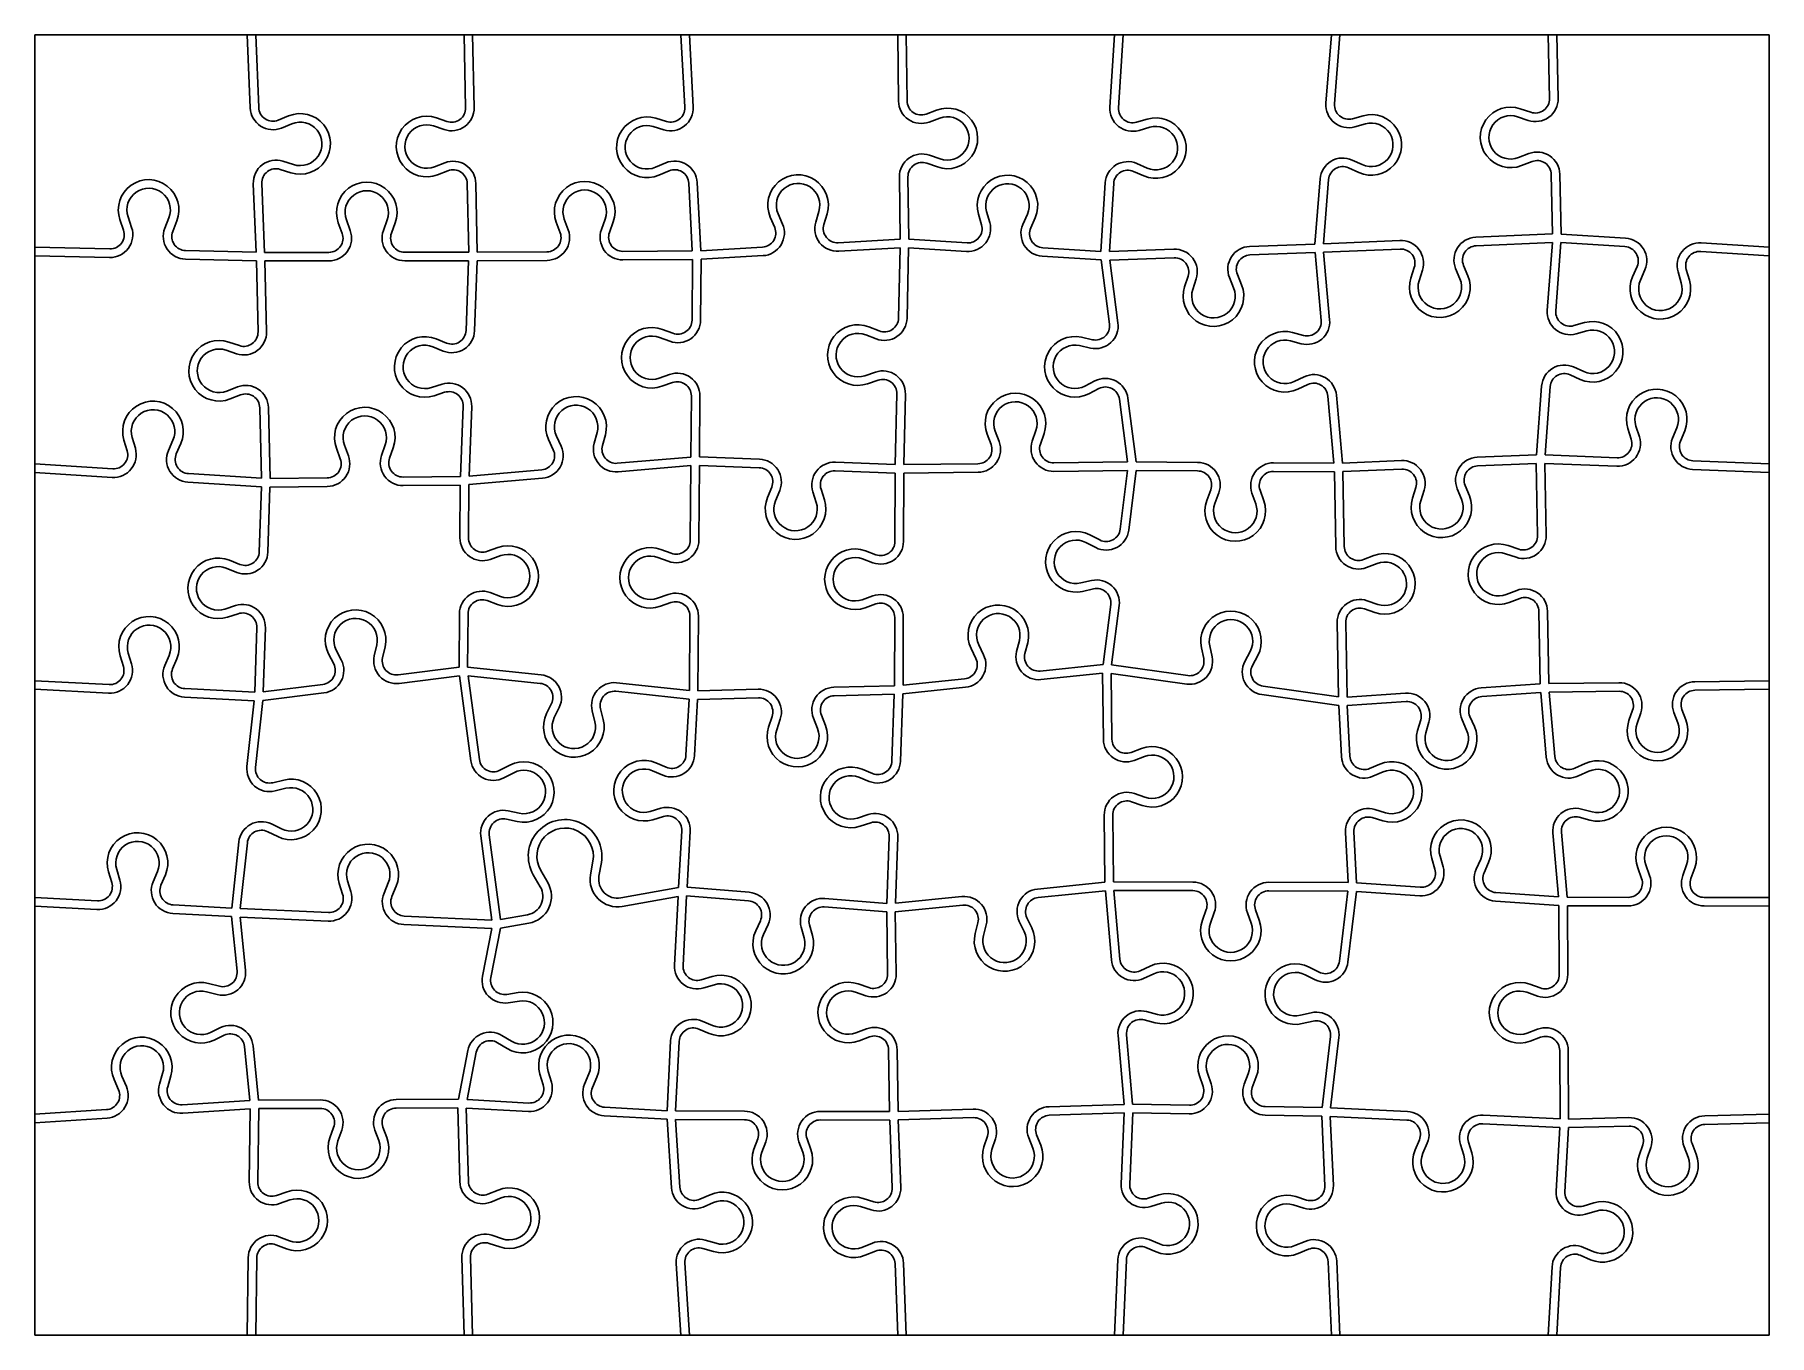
# Model space of a CAD drawing. Header units: millimetres. Extents: x 0 to 304, y 0 to 228.
import ezdxf

# ---------------------------------------------------------------- set-up
doc = ezdxf.new("R2010")
doc.units = ezdxf.units.MM
doc.layers.add('VISIBLE', color=7, linetype='CONTINUOUS')

msp = doc.modelspace()

# ---------------------------------------------------------------- linework, layer by layer
at = {"layer": 'VISIBLE'}
for p, q in [((0, 190.7502), (0, 228)), ((37.249382, 228), (0, 228)), ((37.77081, 215.156504), (37.249382, 228)), ((38.750618, 228), (37.249382, 228)), ((75.249828, 228), (38.750618, 228)), ((38.750618, 228), (39.269575, 215.217352)), ((75.524136, 215.191313), (75.249828, 228)), ((76.750172, 228), (75.249828, 228)), ((113.248955, 228), (76.750172, 228)), ((76.750172, 228), (77.023792, 215.223429)), ((113.921261, 215.270905), (113.248955, 228)), ((114.751045, 228), (113.248955, 228)), ((151.249948, 228), (114.751045, 228)), ((114.751045, 228), (115.419173, 215.350019)), ((151.386636, 216.36781), (151.249948, 228)), ((152.750052, 228), (151.249948, 228)), ((189.2485, 228), (152.750052, 228)), ((152.750052, 228), (152.886533, 216.385435)), ((188.444365, 215.290242), (189.2485, 228)), ((190.7515, 228), (189.2485, 228)), ((190.7515, 228), (189.941372, 215.195528)), ((227.247711, 228), (190.7515, 228)), ((226.30742, 215.974792), (227.247711, 228)), ((228.752289, 228), (227.247711, 228)), ((228.752289, 228), (227.802855, 215.857859)), ((265.249818, 228), (228.752289, 228)), ((265.496748, 216.803008), (265.249818, 228)), ((266.750182, 228), (265.249818, 228)), ((304, 228), (266.750182, 228)), ((266.750182, 228), (266.996383, 216.83608)), ((304, 190.751484), (304, 228)), ((42.689581, 213.023842), (44.502252, 213.768191)), ((70.391283, 213.420776), (72.246585, 212.79015)), ((108.846438, 213.340324), (110.720598, 212.768171)), ((156.241896, 214.094264), (158.075268, 214.78606)), ((158.604825, 213.382646), (156.771453, 212.690851)), ((193.11579, 212.659588), (194.995809, 213.212187)), ((230.939267, 213.275061), (232.827284, 213.799682)), ((261.7389, 212.979249), (259.883196, 213.608694)), ((260.365024, 215.029201), (262.220728, 214.399757)), ((45.072039, 212.380624), (43.259367, 211.636274)), ((71.763852, 211.36995), (69.90855, 212.000576)), ((110.282625, 211.333535), (108.408465, 211.905688)), ((195.418813, 211.773066), (193.538794, 211.220468)), ((233.228872, 212.354439), (231.340855, 211.829818)), ((156.839838, 206.871206), (158.688961, 206.222683)), ((260.041069, 206.449976), (261.867219, 207.160617)), ((44.907074, 203.79687), (43.040028, 204.391828)), ((43.495458, 205.821018), (45.362504, 205.22606)), ((70.061861, 204.84176), (71.888464, 205.551237)), ((72.431556, 204.153006), (70.604953, 203.443528)), ((108.786129, 204.755197), (110.589592, 205.521589)), ((111.176252, 204.141071), (109.372789, 203.374679)), ((158.192528, 204.807213), (156.343406, 205.455736)), ((194.365672, 203.252565), (192.570291, 204.037703)), ((193.1713, 205.412035), (194.966681, 204.626897)), ((232.049326, 203.850515), (230.265801, 204.662226)), ((230.887151, 206.027483), (232.670676, 205.215772)), ((262.411202, 205.762732), (260.585052, 205.052091)), ((38.798094, 189.853081), (38.310327, 201.867451)), ((40.300046, 189.835441), (39.809092, 201.928299)), ((76.066472, 189.867113), (75.8089, 201.894362)), ((77.566713, 189.871953), (77.308556, 201.926478)), ((115.251494, 190.08498), (114.622743, 201.989417)), ((116.751106, 190.131918), (116.120656, 202.068531)), ((151.671083, 192.161354), (151.542912, 203.068728)), ((153.171222, 192.158334), (153.042808, 203.086353)), ((186.844818, 190.008597), (187.604565, 202.016783)), ((188.346757, 189.991843), (189.101572, 201.922068)), ((224.377891, 191.298394), (225.270614, 202.715265)), ((225.887155, 191.35831), (226.766049, 202.598332)), ((266.020347, 193.060505), (265.789984, 203.506241)), ((267.520997, 193.047566), (267.28962, 203.539313)), ((15.565818, 193.719375), (14.938357, 195.575751)), ((16.359379, 196.05606), (16.986839, 194.199685)), ((22.805331, 194.065145), (23.517924, 195.890535)), ((24.915226, 195.345058), (24.202634, 193.519668)), ((53.883125, 193.175681), (53.211289, 195.016461)), ((54.620373, 195.530739), (55.292209, 193.689959)), ((61.112254, 193.695113), (61.780828, 195.53708)), ((63.190821, 195.025298), (62.522246, 193.183331)), ((92.094758, 193.282341), (91.414154, 195.119898)), ((92.82077, 195.640887), (93.501374, 193.803331)), ((99.321328, 193.83623), (99.981114, 195.681364)), ((101.39353, 195.17631), (100.733744, 193.331176)), ((129.686781, 194.217523), (128.91087, 196.016911)), ((130.28827, 196.610857), (131.064181, 194.811469)), ((136.874423, 195.149142), (137.436665, 197.026299)), ((138.873595, 196.595913), (138.311353, 194.718756)), ((165.93673, 194.678364), (165.385201, 196.558696)), ((166.824562, 196.980882), (167.376091, 195.100549)), ((173.184313, 194.729749), (173.970473, 196.524684)), ((175.344462, 195.922893), (174.558303, 194.127959)), ((140.830964, 191.531361), (151.671083, 192.161354)), ((153.171222, 192.158334), (163.398984, 191.505389)), ((225.887155, 191.35831), (239.25411, 191.925251)), ((252.542163, 192.488846), (266.020347, 193.060505)), ((265.975672, 191.557262), (252.605727, 190.990194)), ((265.08874, 179.676784), (265.975672, 191.557262)), ((267.479098, 191.547234), (266.584577, 179.565112)), ((278.709204, 190.840383), (267.479098, 191.547234)), ((267.520997, 193.047566), (278.803431, 192.33742)), ((0, 190.7502), (13.159066, 190.445927)), ((0, 190.7502), (0, 189.2498)), ((0, 152.75149), (0, 189.2498)), ((13.124391, 188.946327), (0, 189.2498)), ((38.846915, 188.351552), (26.420837, 188.638877)), ((26.455512, 190.138476), (38.798094, 189.853081)), ((40.300046, 189.835441), (51.555635, 189.845408)), ((64.85563, 189.857186), (76.066472, 189.867113)), ((77.566713, 189.871953), (89.783171, 189.941011)), ((103.082958, 190.016193), (115.251494, 190.08498)), ((115.28566, 188.585149), (103.091437, 188.516217)), ((115.19791, 177.96238), (115.28566, 188.585149)), ((116.786094, 188.63142), (116.697859, 177.949989)), ((116.751106, 190.131918), (127.553368, 190.75971)), ((127.640397, 189.262237), (116.786094, 188.63142)), ((151.661664, 190.658276), (140.917993, 190.033888)), ((151.388981, 178.325623), (151.661664, 190.658276)), ((153.161977, 190.65587), (152.888615, 178.292466)), ((163.303418, 190.008436), (153.161977, 190.65587)), ((186.882866, 188.503115), (176.576398, 189.161084)), ((176.671964, 190.658036), (186.844818, 190.008597)), ((188.361011, 177.280149), (186.882866, 188.503115)), ((188.346757, 189.991843), (199.636892, 190.401243)), ((199.691249, 188.902228), (188.397194, 188.492686)), ((188.397194, 188.492686), (189.848168, 177.476018)), ((212.928157, 190.883207), (224.377891, 191.298394)), ((224.389896, 189.797843), (212.982514, 189.384192)), ((225.455134, 177.902763), (224.389896, 189.797843)), ((239.317673, 190.426599), (225.890592, 189.857107)), ((225.890592, 189.857107), (226.949155, 178.036557)), ((304, 189.248516), (291.982936, 190.0049)), ((292.077163, 191.501938), (304, 190.751484)), ((304, 189.248516), (304, 190.751484)), ((304, 152.750624), (304, 189.248516)), ((39.139419, 175.895627), (38.846915, 188.351552)), ((51.556964, 188.345409), (40.347706, 188.335483)), ((40.347706, 188.335483), (40.639006, 175.930842)), ((76.053669, 188.367101), (64.856959, 188.357186)), ((75.589771, 176.140881), (76.053669, 188.367101)), ((77.554929, 188.371862), (77.088692, 176.084008)), ((89.79165, 188.441035), (77.554929, 188.371862)), ((201.537726, 183.796202), (202.140764, 185.660654)), ((210.774214, 185.973718), (211.510707, 184.15784)), ((241.195478, 185.332011), (241.787052, 187.200132)), ((243.217065, 186.747292), (242.625491, 184.879172)), ((249.779517, 185.1826), (249.031884, 186.99392)), ((250.418417, 187.56622), (251.16605, 185.754899)), ((280.041413, 185.576716), (280.825967, 187.372352)), ((282.200494, 186.771791), (281.41594, 184.976154)), ((288.562256, 184.526347), (288.009046, 186.406186)), ((289.448029, 186.829658), (290.001239, 184.949819)), ((203.567968, 185.19904), (202.96493, 183.334588)), ((210.120685, 183.594068), (209.384192, 185.409946)), ((110.014788, 176.344906), (111.850564, 175.659513)), ((146.18396, 176.780072), (148.01007, 176.069326)), ((269.730056, 176.993365), (271.616216, 177.524625)), ((34.010236, 174.114488), (35.866837, 173.487696)), ((71.609489, 172.549237), (69.79485, 173.288777)), ((70.360955, 174.67785), (72.175594, 173.93831)), ((111.325908, 174.25426), (109.490133, 174.939653)), ((147.466007, 174.671472), (145.639897, 175.382218)), ((185.041024, 173.070607), (183.127901, 173.494629)), ((183.452481, 174.95909), (185.365605, 174.535069)), ((221.962795, 173.835071), (220.06898, 174.338362)), ((220.45424, 175.788043), (222.348055, 175.284752)), ((272.022886, 176.080804), (270.136726, 175.549544)), ((35.38704, 172.066501), (33.530439, 172.693293)), ((109.430985, 167.77944), (111.277833, 168.434412)), ((145.481614, 168.22351), (147.337353, 168.852848)), ((147.8191, 167.432312), (145.96336, 166.802975)), ((184.062909, 166.39548), (185.801002, 167.300393)), ((220.707663, 167.206445), (222.481918, 168.038222)), ((270.873265, 167.572783), (269.086895, 168.378215)), ((269.703439, 169.745648), (271.489808, 168.940217)), ((33.698542, 165.534809), (35.523675, 166.248059)), ((36.069655, 164.850953), (34.244523, 164.137702)), ((69.523357, 166.133468), (71.388819, 166.733375)), ((71.848037, 165.305397), (69.982575, 164.705491)), ((111.779203, 167.020683), (109.932355, 166.365711)), ((114.999658, 153.962443), (115.088049, 164.662833)), ((116.499972, 153.994278), (116.587998, 164.650443)), ((150.821201, 152.646537), (151.094982, 165.028873)), ((152.321123, 152.626442), (152.594615, 164.995716)), ((186.493697, 165.969914), (184.755604, 165.065001)), ((193.058215, 153.103401), (191.584874, 164.289894)), ((223.118629, 166.680062), (221.344373, 165.848285)), ((227.696471, 152.874644), (226.641438, 164.655775)), ((229.200275, 152.899195), (228.135459, 164.789569)), ((263.198519, 154.357227), (264.098589, 166.413692)), ((264.702469, 154.354231), (265.594426, 166.302021)), ((39.741769, 150.245315), (39.451659, 162.599293)), ((41.243172, 150.203182), (40.951246, 162.634508)), ((74.619121, 150.559002), (75.085494, 162.850445)), ((76.123132, 150.636276), (76.584415, 162.793571)), ((191.546034, 153.097531), (190.097717, 164.094025)), ((98.05079, 156.367619), (98.561586, 158.259423)), ((168.319829, 158.50161), (169.0121, 156.668417)), ((174.831727, 156.73831), (175.479771, 158.5876)), ((176.895369, 158.091535), (176.247325, 156.242244)), ((279.798709, 157.069181), (279.204139, 158.936351)), ((280.633424, 159.391483), (281.227994, 157.524314)), ((287.043201, 157.287014), (287.787927, 159.099531)), ((289.175376, 158.529457), (288.43065, 156.716939)), ((16.20105, 155.064649), (15.648063, 156.944553)), ((17.087096, 157.367855), (17.640083, 155.48795)), ((23.448592, 155.121657), (24.233358, 156.917201)), ((25.607815, 156.316476), (24.823048, 154.520933)), ((53.563336, 153.662926), (52.873539, 155.497051)), ((54.277529, 156.025079), (54.967326, 154.190953)), ((60.787042, 154.252997), (61.43758, 156.101412)), ((62.852508, 155.603437), (62.20197, 153.755022)), ((90.891254, 155.240164), (90.066518, 157.017704)), ((91.427193, 157.649024), (92.251928, 155.871484)), ((100.009728, 157.868417), (99.498932, 155.976613)), ((167.608824, 156.138496), (166.916553, 157.97169)), ((0, 152.75149), (13.665767, 151.889706)), ((0, 152.75149), (0, 151.24851)), ((102.104602, 152.859178), (114.999658, 153.962443)), ((114.988647, 152.456021), (102.232471, 151.364638)), ((114.903523, 139.399537), (114.988647, 152.456021)), ((116.488923, 152.493556), (116.403491, 139.389758)), ((126.974764, 152.081793), (116.488923, 152.493556)), ((116.499972, 153.994278), (127.033622, 153.580638)), ((140.323379, 153.05877), (150.821201, 152.646537)), ((152.321123, 152.626442), (165.318523, 152.78254)), ((178.617564, 152.942261), (191.546034, 153.097531)), ((193.058215, 153.103401), (203.813634, 153.032371)), ((217.113344, 152.944537), (227.696471, 152.874644)), ((229.200275, 152.899195), (239.530934, 153.34223)), ((252.81872, 153.912084), (263.198519, 154.357227)), ((263.160871, 152.854233), (252.882989, 152.413461)), ((263.390611, 140.194632), (263.160871, 152.854233)), ((277.27335, 152.340005), (264.66111, 152.85467)), ((264.66111, 152.85467), (264.890364, 140.221848)), ((264.702469, 154.354231), (277.334509, 153.838758)), ((290.623449, 153.296478), (304, 152.750624)), ((304, 151.249376), (304, 152.750624)), ((0, 114.751044), (0, 151.24851)), ((13.571362, 150.39268), (0, 151.24851)), ((39.737265, 148.742619), (26.844995, 149.555625)), ((26.9394, 151.052651), (39.741769, 150.245315)), ((41.243172, 150.203182), (51.268511, 150.310062)), ((64.567755, 150.451845), (74.619121, 150.559002)), ((74.586544, 149.05857), (64.583746, 148.95193)), ((74.526256, 139.795718), (74.586544, 149.05857)), ((76.087026, 149.127707), (76.026224, 139.785955)), ((88.980884, 150.230869), (76.087026, 149.127707)), ((76.123132, 150.636276), (88.853015, 151.725409)), ((150.801723, 151.146145), (140.264522, 151.559925)), ((150.761427, 139.161042), (150.801723, 151.146145)), ((152.301665, 151.1261), (152.261419, 139.155998)), ((165.336536, 151.282648), (152.301665, 151.1261)), ((191.547584, 151.597441), (178.635577, 151.442369)), ((190.244418, 141.315743), (191.547584, 151.597441)), ((193.060334, 151.603355), (191.732513, 141.127132)), ((203.803728, 151.532403), (193.060334, 151.603355)), ((227.780426, 151.374057), (217.103438, 151.44457)), ((228.017128, 138.234633), (227.780426, 151.374057)), ((239.595203, 151.843608), (229.28018, 151.401243)), ((229.28018, 151.401243), (229.516885, 138.261651)), ((250.697292, 148.988457), (251.445778, 147.177489)), ((304, 151.249376), (290.56229, 151.797726)), ((304, 114.750065), (304, 151.249376)), ((39.363112, 137.356914), (39.737265, 148.742619)), ((41.236774, 148.703029), (40.862303, 137.307648)), ((51.284501, 148.810147), (41.236774, 148.703029)), ((128.430873, 146.851045), (129.172814, 148.664704)), ((130.561137, 148.096761), (129.819196, 146.283102)), ((136.974139, 146.002139), (136.376702, 147.868393)), ((137.805286, 148.32572), (138.402723, 146.459466)), ((205.429784, 146.351967), (206.112135, 148.188876)), ((207.518255, 147.666548), (206.835904, 145.82964)), ((213.996206, 145.782352), (213.338175, 147.628112)), ((214.751071, 148.131822), (215.409102, 146.286062)), ((241.475407, 146.749905), (242.066101, 148.618304)), ((243.496327, 148.166138), (242.905633, 146.297739)), ((250.059515, 146.604537), (249.311029, 148.415505)), ((184.907106, 140.318712), (186.649594, 139.422291)), ((79.339196, 137.433905), (81.184893, 138.092112)), ((109.723224, 137.773044), (111.56019, 137.090847)), ((145.58629, 137.5182), (147.425401, 136.841807)), ((185.9634, 138.088448), (184.220912, 138.984869)), ((259.617863, 136.385574), (257.764631, 137.022258)), ((258.252001, 138.440873), (260.105233, 137.804189)), ((35.401109, 133.745117), (33.58274, 134.475438)), ((34.141788, 135.867367), (35.960157, 135.137045)), ((81.688739, 136.679264), (79.843041, 136.021057)), ((111.037981, 135.684683), (109.201015, 136.366879)), ((146.907635, 135.434001), (145.068524, 136.110394)), ((232.88653, 135.991538), (234.715534, 136.694801)), ((235.25387, 135.294732), (233.424865, 134.591469)), ((183.320554, 131.881242), (185.231586, 132.314593)), ((185.563309, 130.851733), (183.652277, 130.418382)), ((33.347562, 127.318844), (35.209955, 127.92821)), ((81.119941, 128.112788), (79.282968, 128.794964)), ((79.805161, 130.201134), (81.642135, 129.518958)), ((109.154333, 129.206574), (111.000037, 129.86476)), ((111.503867, 128.451906), (109.658162, 127.79372)), ((145.044449, 128.949976), (146.888067, 129.613987)), ((147.396355, 128.202731), (145.552738, 127.538721)), ((187.2355, 117.576021), (188.572074, 128.121302)), ((188.741722, 117.530431), (190.060169, 127.932692)), ((233.529695, 128.772366), (235.382842, 128.135436)), ((257.894553, 129.862979), (259.723464, 130.566485)), ((260.261985, 129.166487), (258.433075, 128.462981)), ((35.676414, 126.502581), (33.814021, 125.893215)), ((74.378712, 117.126861), (74.439692, 126.496)), ((75.878829, 117.140001), (75.939661, 126.486237)), ((114.731724, 113.048744), (114.816813, 126.09982)), ((116.231348, 112.986057), (116.316781, 126.090041)), ((150.676431, 113.880774), (150.716711, 125.861117)), ((152.176777, 113.981064), (152.216702, 125.856074)), ((228.490741, 111.944214), (228.256684, 124.936791)), ((229.992125, 111.880945), (229.756441, 124.963809)), ((234.895283, 126.716885), (233.042136, 127.353815)), ((263.862672, 114.182089), (263.631932, 126.896821)), ((265.361833, 114.241935), (265.131685, 126.924038)), ((38.553361, 112.715698), (38.926288, 124.064089)), ((40.056315, 112.780966), (40.425478, 124.014824)), ((172.090818, 119.884452), (172.569696, 121.784586)), ((15.54036, 117.263467), (14.968163, 119.137614)), ((16.402789, 119.57562), (16.974986, 117.701474)), ((22.786939, 117.394643), (23.553289, 119.198124)), ((24.933821, 118.611497), (24.167471, 116.808016)), ((52.403487, 117.699146), (51.507283, 119.441746)), ((52.841211, 120.127774), (53.737416, 118.385175)), ((59.511361, 119.11627), (59.94495, 121.027248)), ((61.407769, 120.695343), (60.97418, 118.784365)), ((164.951275, 118.636635), (164.096734, 120.40004)), ((165.446589, 121.054176), (166.30113, 119.290771)), ((174.024215, 121.418014), (173.545336, 119.517879)), ((204.870578, 118.624643), (204.463158, 120.54137)), ((205.930378, 120.853243), (206.337798, 118.936516)), ((212.101208, 118.126542), (213.021155, 119.856725)), ((214.345578, 119.152523), (213.425632, 117.42234)), ((63.704237, 115.775261), (74.378712, 117.126861)), ((74.478603, 115.627532), (63.892662, 114.287143)), ((76.447526, 100.72709), (74.478603, 115.627532)), ((75.878829, 117.140001), (88.765474, 115.783022)), ((88.608391, 114.291269), (75.992674, 115.619719)), ((75.992674, 115.619719), (77.934599, 100.92359)), ((176.203116, 116.444749), (187.2355, 117.576021)), ((187.163714, 116.060794), (176.356125, 114.952573)), ((187.291175, 104.462469), (187.163714, 116.060794)), ((201.890879, 114.167744), (188.66418, 116.026588)), ((188.66418, 116.026588), (188.791084, 104.478952)), ((188.741722, 117.530431), (202.099633, 115.653147)), ((0, 114.751044), (13.037701, 114.062745)), ((0, 114.751044), (0, 113.248956)), ((0, 76.751076), (0, 113.248956)), ((12.958622, 112.564831), (0, 113.248956)), ((26.319206, 113.361575), (38.553361, 112.715698)), ((50.698013, 112.616439), (39.95996, 111.256789)), ((40.056315, 112.780966), (50.509588, 114.104558)), ((114.687414, 111.545117), (101.835261, 112.898464)), ((101.992344, 114.390216), (114.731724, 113.048744)), ((116.231348, 112.986057), (126.782913, 113.260136)), ((140.078428, 113.605489), (150.676431, 113.880774)), ((163.125501, 113.595892), (152.15038, 112.470492)), ((152.176777, 113.981064), (162.972492, 115.088067)), ((215.270205, 113.802192), (228.490741, 111.944214)), ((229.992125, 111.880945), (240.255428, 112.578227)), ((253.524839, 113.479743), (263.862672, 114.182089)), ((263.941606, 112.683994), (253.626514, 111.983193)), ((264.922425, 101.320991), (263.941606, 112.683994)), ((265.361833, 114.241935), (277.653461, 114.403582)), ((277.673186, 112.903711), (265.442102, 112.742861)), ((265.442102, 112.742861), (266.416868, 101.449987)), ((290.952311, 114.578475), (304, 114.750065)), ((304, 113.249935), (290.972036, 113.078604)), ((304, 113.249935), (304, 114.750065)), ((304, 76.75), (304, 113.249935)), ((38.447209, 111.219213), (26.240127, 111.863661)), ((37.206208, 99.71231), (38.447209, 111.219213)), ((39.95996, 111.256789), (38.69756, 99.551471)), ((89.718124, 108.976247), (90.577477, 110.737311)), ((91.92554, 110.079492), (91.066187, 108.318427)), ((98.187273, 107.568568), (97.713585, 109.470003)), ((99.169099, 109.832603), (99.642787, 107.931168)), ((114.134952, 101.715013), (114.687414, 111.545117)), ((116.186367, 111.484383), (115.632588, 101.630845)), ((126.821862, 111.760641), (116.186367, 111.484383)), ((150.646216, 112.379483), (140.117378, 112.105995)), ((150.232422, 100.698036), (150.646216, 112.379483)), ((152.15038, 112.470492), (151.731482, 100.644935)), ((228.539984, 110.422553), (215.061451, 112.316789)), ((229.012575, 101.44738), (228.539984, 110.422553)), ((240.357103, 111.081677), (230.044249, 110.381028)), ((230.044249, 110.381028), (230.5105, 101.526253)), ((279.401254, 107.756406), (280.047187, 109.606434)), ((288.685565, 109.720037), (289.379927, 107.887635)), ((128.61577, 106.63591), (129.237936, 108.494067)), ((130.660321, 108.01781), (130.038155, 106.159654)), ((137.196199, 106.345585), (136.478405, 108.168936)), ((137.874147, 108.718394), (138.591941, 106.895043)), ((242.363927, 106.036518), (242.907777, 107.919086)), ((244.348849, 107.502779), (243.804999, 105.620211)), ((250.948989, 106.105569), (250.15551, 107.89728)), ((251.527033, 108.504673), (252.320511, 106.712962)), ((281.463351, 109.111984), (280.817417, 107.261955)), ((287.977256, 107.356114), (287.282894, 109.188516)), ((108.880352, 100.347475), (110.681219, 99.575002)), ((192.144702, 102.185229), (193.978601, 102.875628)), ((194.50709, 101.471812), (192.673191, 100.781412)), ((41.756696, 96.877596), (43.659319, 97.346493)), ((81.539415, 99.04923), (83.277124, 99.954879)), ((83.970383, 98.624694), (82.232673, 97.719044)), ((110.089904, 98.196471), (108.289038, 98.968945)), ((146.261191, 97.096387), (144.444697, 97.831359)), ((145.007304, 99.221852), (146.823799, 98.486881)), ((233.956645, 99.374045), (235.760232, 100.140148)), ((236.346669, 98.759535), (234.543083, 97.993433)), ((269.93316, 99.414399), (271.710077, 100.240475)), ((272.342423, 98.880277), (270.565506, 98.054201)), ((44.018251, 95.89007), (42.115629, 95.421173)), ((192.737147, 94.961717), (194.585775, 94.311787)), ((82.995098, 91.949153), (84.908401, 91.525942)), ((107.887246, 91.819768), (109.763327, 92.385594)), ((144.19121, 90.675389), (146.055156, 91.279988)), ((194.088266, 92.896695), (192.239637, 93.546626)), ((234.849115, 92.181437), (236.723184, 91.608983)), ((271.066013, 92.255716), (272.958202, 91.746346)), ((42.589247, 87.424493), (40.830352, 88.288279)), ((41.491565, 89.634681), (43.250459, 88.770895)), ((84.584441, 90.061343), (82.671138, 90.484554)), ((110.196456, 90.949488), (108.320375, 90.383663)), ((112.829344, 78.484002), (113.388655, 88.435968)), ((114.334818, 78.53928), (114.886292, 88.351799)), ((146.517966, 89.853171), (144.65402, 89.248572)), ((187.566282, 79.429073), (187.437328, 91.163272)), ((189.065603, 79.499112), (188.937237, 91.179755)), ((230.17531, 79.365375), (229.711922, 88.165779)), ((231.680051, 79.314786), (231.209847, 88.244653)), ((236.28498, 90.174418), (234.410912, 90.746872)), ((268.545673, 76.787339), (267.560631, 88.199258)), ((272.568289, 90.29791), (270.6761, 90.807279)), ((34.530347, 74.901), (35.780094, 86.48899)), ((36.03101, 74.826487), (37.271446, 86.32815)), ((80.13902, 72.79054), (78.189823, 87.541704)), ((81.640609, 72.877185), (79.676896, 87.738204)), ((149.347342, 75.71209), (149.76159, 87.406372)), ((150.849047, 75.733656), (151.26065, 87.353271)), ((267.03492, 76.847301), (266.066188, 88.070263)), ((97.418334, 80.717425), (97.835621, 83.131056)), ((99.313693, 82.875516), (98.896407, 80.461885)), ((245.386623, 81.694484), (244.846245, 83.578051)), ((246.288082, 83.991701), (246.82846, 82.108133)), ((252.634383, 81.702927), (253.431164, 83.493171)), ((254.801564, 82.88325), (254.004784, 81.093006)), ((282.355327, 82.455413), (283.023593, 80.613334)), ((288.843637, 80.607205), (289.515781, 82.447872)), ((13.504728, 79.360499), (12.933998, 81.235094)), ((14.368966, 81.671977), (14.939696, 79.797382)), ((20.751407, 79.486001), (21.519169, 81.288881)), ((22.899241, 80.701173), (22.131479, 78.898293)), ((53.972988, 77.330071), (53.388399, 79.20039)), ((54.820094, 79.647881), (55.404683, 77.777563)), ((61.218539, 77.509206), (61.972936, 79.317719)), ((88.614704, 78.613537), (87.382912, 80.730713)), ((88.67944, 81.485044), (89.911232, 79.367869)), ((175.737903, 78.238602), (187.566282, 79.429073)), ((189.065603, 79.499112), (202.99735, 79.45379)), ((216.297279, 79.410522), (230.17531, 79.365375)), ((231.680051, 79.314786), (242.830121, 78.536601)), ((281.613515, 80.101789), (280.945249, 81.943868)), ((290.924779, 81.933358), (290.252635, 80.09269)), ((0, 76.751076), (10.999563, 76.161738)), ((0, 76.751076), (0, 75.248924)), ((63.35732, 78.740242), (62.602924, 76.931728)), ((102.717521, 76.666194), (112.829344, 78.484002)), ((112.747478, 76.94524), (102.982923, 75.18986)), ((112.128979, 64.893888), (112.747478, 76.94524)), ((114.254361, 77.040895), (113.627007, 64.817006)), ((125.118222, 76.16366), (114.254361, 77.040895)), ((114.334818, 78.53928), (125.238952, 77.658794)), ((138.495803, 76.58833), (149.347342, 75.71209)), ((150.849047, 75.733656), (162.504756, 76.906748)), ((187.642878, 77.929204), (175.888112, 76.746142)), ((188.703374, 65.812432), (187.642878, 77.929204)), ((202.99247, 77.953798), (189.142516, 77.998854)), ((189.142516, 77.998854), (190.197661, 65.943217)), ((230.12187, 77.86554), (216.2924, 77.91053)), ((228.661775, 65.582288), (230.12187, 77.86554)), ((231.626408, 77.814881), (230.151289, 65.405232)), ((242.725687, 77.040241), (231.626408, 77.814881)), ((267.111641, 75.338298), (255.993414, 76.114261)), ((256.097848, 77.610621), (267.03492, 76.847301)), ((268.545673, 76.787339), (279.279573, 76.776035)), ((292.579566, 76.762028), (304, 76.75)), ((304, 75.25), (304, 76.75)), ((0, 38.751552), (0, 75.248924)), ((10.919311, 74.663887), (0, 75.248924)), ((34.516742, 73.399577), (24.200262, 73.952316)), ((24.280515, 75.450168), (34.530347, 74.901)), ((35.460821, 63.840696), (34.516742, 73.399577)), ((36.03101, 74.826487), (51.491568, 74.112855)), ((51.422404, 72.614451), (36.031418, 73.324871)), ((36.031418, 73.324871), (36.953558, 63.988126)), ((64.777422, 73.499604), (80.13902, 72.79054)), ((81.640609, 72.877185), (86.354819, 73.724662)), ((149.328439, 74.208734), (138.375074, 75.093196)), ((149.476316, 63.328206), (149.328439, 74.208734)), ((162.654965, 75.414288), (150.82837, 74.223997)), ((150.82837, 74.223997), (150.976178, 63.34859)), ((173.902673, 73.201293), (174.753904, 71.436288)), ((204.635876, 72.77884), (205.312068, 74.618024)), ((206.719931, 74.100411), (206.043738, 72.261227)), ((213.204158, 72.237932), (212.539947, 74.081477)), ((213.951147, 74.589919), (214.615359, 72.746374)), ((267.182448, 63.238723), (267.111641, 75.338298)), ((279.277993, 75.276036), (268.611966, 75.287268)), ((268.611966, 75.287268), (268.682422, 63.247501)), ((304, 75.25), (292.577986, 75.262029)), ((304, 38.750211), (304, 75.25)), ((80.097336, 71.290867), (64.708258, 72.001199)), ((78.4752, 62.985065), (80.097336, 71.290867)), ((81.637736, 71.352623), (79.947386, 62.697544)), ((86.620221, 72.248328), (81.637736, 71.352623)), ((126.356989, 70.877221), (127.173225, 72.65868)), ((128.5369, 72.033866), (127.720663, 70.252407)), ((134.857891, 69.676091), (134.338065, 71.565434)), ((135.784322, 71.963351), (136.304149, 70.074008)), ((164.824531, 70.436944), (165.306974, 72.336176)), ((166.760802, 71.966875), (166.27836, 70.067643)), ((173.402825, 70.784686), (172.551594, 72.549691)), ((193.716387, 63.911839), (195.492314, 64.740041)), ((223.33236, 64.543869), (225.081753, 63.660997)), ((30.479445, 61.680403), (32.377776, 61.194425)), ((116.831397, 62.319046), (118.704703, 62.893991)), ((119.144813, 61.46001), (117.271508, 60.885064)), ((144.329771, 61.597873), (146.180084, 60.952754)), ((196.126287, 63.380601), (194.35036, 62.552399)), ((224.40593, 62.321869), (222.656538, 63.204741)), ((262.022668, 61.548268), (263.867933, 60.888849)), ((32.005768, 59.741287), (30.107437, 60.227265)), ((82.767184, 59.772367), (84.702879, 60.07719)), ((84.936216, 58.59545), (83.00052, 58.290627)), ((145.686256, 59.536373), (143.835944, 60.181493)), ((263.36316, 59.476332), (261.517895, 60.135751)), ((116.973204, 55.072667), (118.777808, 54.308964)), ((196.362426, 54.79851), (194.469629, 55.305615)), ((194.857808, 56.754517), (196.750605, 56.247412)), ((221.811333, 56.094341), (223.718945, 56.542509)), ((224.062009, 55.082268), (222.154398, 54.634099)), ((30.811213, 53.101477), (32.577799, 53.949419)), ((33.226884, 52.597129), (31.460297, 51.749187)), ((81.884933, 52.578499), (83.563699, 51.567766)), ((118.193206, 52.927573), (116.388603, 53.691276)), ((143.933253, 53.021696), (145.765349, 53.716864)), ((146.297488, 52.314427), (144.465391, 51.619259)), ((190.920561, 40.479797), (189.862996, 52.563082)), ((192.425123, 40.493187), (191.357284, 52.693867)), ((225.612413, 39.929108), (227.091873, 52.375267)), ((227.1169, 39.878017), (228.581386, 52.198211)), ((261.559797, 52.975416), (263.397218, 53.656385)), ((263.918488, 52.249873), (262.081067, 51.568903)), ((37.699115, 41.177773), (36.76803, 50.605093)), ((39.20106, 41.231975), (38.260767, 50.752522)), ((74.255049, 41.376679), (75.925854, 49.931681)), ((75.774266, 41.329972), (77.39804, 49.64416)), ((82.790001, 50.282701), (81.111235, 51.293434)), ((110.818975, 39.368685), (111.447294, 51.611369)), ((112.318744, 39.325712), (112.945322, 51.534487)), ((149.803855, 39.228627), (149.65706, 50.029434)), ((151.303703, 39.249975), (151.156922, 50.049819)), ((267.330521, 37.935711), (267.260278, 49.938951)), ((268.830661, 37.916277), (268.760253, 49.947729)), ((21.870026, 44.008239), (22.420586, 45.888855)), ((89.116373, 43.916695), (88.550107, 45.792643)), ((89.98611, 46.226109), (90.552377, 44.350162)), ((96.36333, 44.02495), (97.135381, 45.825998)), ((205.536641, 45.953768), (206.175457, 44.10127)), ((211.994663, 44.002362), (212.696065, 45.832081)), ((14.688315, 43.03195), (13.901232, 44.826479)), ((15.274911, 45.428978), (16.061995, 43.634448)), ((23.860164, 45.467412), (23.309604, 43.586795)), ((98.51405, 45.235008), (97.742, 43.43396)), ((204.757403, 43.612268), (204.118587, 45.464766)), ((214.096682, 45.29517), (213.39528, 43.465451)), ((0, 38.751552), (12.576442, 39.56094)), ((25.848983, 40.415128), (37.699115, 41.177773)), ((37.761382, 39.678677), (25.94532, 38.918224)), ((37.596652, 26.898696), (37.761382, 39.678677)), ((39.262196, 39.732215), (39.096528, 26.879363)), ((39.20106, 41.231975), (50.044461, 41.276737)), ((50.050653, 39.77675), (39.262196, 39.732215)), ((63.344348, 41.33164), (74.255049, 41.376679)), ((74.143834, 39.876208), (63.35054, 39.831652)), ((74.502556, 26.941265), (74.143834, 39.876208)), ((86.519786, 39.226249), (75.645559, 39.834828)), ((75.645559, 39.834828), (76.001979, 26.982848)), ((75.774266, 41.329972), (86.603603, 40.723905)), ((99.882823, 39.98073), (110.818975, 39.368685)), ((151.303703, 39.249975), (164.480445, 39.659019)), ((177.774041, 40.071691), (190.920561, 40.479797)), ((192.425123, 40.493187), (202.370741, 40.324143)), ((215.66882, 40.098118), (225.612413, 39.929108)), ((227.1169, 39.878017), (240.575089, 39.22799)), ((0, 38.751552), (0, 37.248448)), ((12.672779, 38.064037), (0, 37.248448)), ((0, 0), (0, 37.248448)), ((61.033861, 36.493851), (61.711662, 34.655258)), ((110.823411, 37.86609), (99.799007, 38.483074)), ((111.591204, 25.877347), (110.823411, 37.86609)), ((112.318744, 39.325712), (124.398722, 39.294425)), ((124.394837, 37.79443), (112.329072, 37.82568)), ((112.329072, 37.82568), (113.088138, 25.973215)), ((149.84154, 37.728525), (137.694792, 37.759984)), ((137.698677, 39.259979), (149.803855, 39.228627)), ((150.284604, 25.855734), (149.84154, 37.728525)), ((164.526987, 38.159742), (151.341767, 37.750434)), ((151.341767, 37.750434), (151.783561, 25.911671)), ((190.952321, 38.980061), (177.820583, 38.572413)), ((190.409418, 26.553787), (190.952321, 38.980061)), ((192.454294, 38.992475), (191.907988, 26.488315)), ((202.345249, 38.82436), (192.454294, 38.992475)), ((225.558917, 38.4298), (215.643328, 38.598334)), ((226.097095, 26.194469), (225.558917, 38.4298)), ((240.502724, 37.729737), (227.062607, 38.37889)), ((227.062607, 38.37889), (227.595647, 26.260384)), ((267.293959, 36.435729), (253.787238, 37.088099)), ((253.859603, 38.586352), (267.330521, 37.935711)), ((279.412218, 36.666765), (268.795158, 36.415014)), ((268.830661, 37.916277), (279.37666, 38.166344)), ((292.672923, 38.481624), (304, 38.750211)), ((304, 37.249789), (292.708481, 36.982045)), ((304, 37.249789), (304, 38.750211)), ((304, 0), (304, 37.249789)), ((51.732211, 34.614063), (52.39481, 36.458188)), ((53.806455, 35.950981), (53.143856, 34.106856)), ((60.304253, 34.136414), (59.626452, 35.975006)), ((126.041675, 32.620563), (126.716647, 34.460196)), ((128.124852, 33.943517), (127.44988, 32.103884)), ((134.610314, 32.085339), (133.94488, 33.928443)), ((135.355743, 34.437821), (136.021177, 32.594717)), ((166.346821, 33.04416), (166.95957, 34.905443)), ((168.384348, 34.436395), (167.7716, 32.575112)), ((174.92861, 32.797286), (174.201593, 34.616979)), ((175.594535, 35.173497), (176.321552, 33.353804)), ((241.911624, 32.486077), (242.669884, 34.292974)), ((244.053031, 33.71254), (243.294772, 31.905643)), ((251.298949, 33.876193), (251.87954, 32.004629)), ((266.666428, 25.255775), (267.293959, 36.435729)), ((268.795158, 36.415014), (268.16407, 25.171712)), ((290.457594, 33.599527), (291.171262, 31.774557)), ((250.446892, 31.560197), (249.866301, 33.431761)), ((281.19453, 31.53799), (281.820897, 33.394734)), ((283.242202, 32.915262), (282.615835, 31.058517)), ((289.77428, 31.228258), (289.060613, 33.053227)), ((42.394425, 24.506223), (44.244285, 25.152641)), ((79.393515, 24.745571), (81.215602, 25.466566)), ((116.558486, 23.860254), (118.353262, 24.646775)), ((195.131307, 24.014827), (197.00018, 24.604021)), ((44.739105, 23.736606), (42.889246, 23.090189)), ((81.767511, 24.071791), (79.945423, 23.350796)), ((118.955329, 23.272907), (117.160554, 22.486386)), ((146.585506, 21.975112), (144.720419, 22.576184)), ((145.180528, 24.003874), (147.045615, 23.402802)), ((197.451197, 23.173433), (195.582324, 22.584239)), ((222.423912, 22.289309), (220.554865, 22.877952)), ((221.00546, 24.308673), (222.874507, 23.720031)), ((271.356448, 22.658418), (273.232488, 23.224376)), ((273.665719, 21.788301), (271.789678, 21.222343)), ((44.115663, 15.173934), (42.283079, 15.867816)), ((42.814234, 17.270626), (44.646817, 16.576743)), ((81.492256, 15.490866), (79.63301, 16.109767)), ((80.106767, 17.532986), (81.966014, 16.914085)), ((118.991073, 14.687643), (117.110629, 15.238792)), ((117.532524, 16.678238), (119.412968, 16.127088)), ((144.987444, 15.420707), (146.802545, 16.159114)), ((196.56459, 14.633996), (194.754224, 15.383936)), ((195.328289, 16.769739), (197.138655, 16.019799)), ((220.869518, 15.724411), (222.679663, 16.474884)), ((271.463512, 15.411443), (273.264433, 14.639097)), ((37.249938, 0), (37.425234, 13.599801)), ((38.750062, 0), (38.92511, 13.580468)), ((75.249712, 0), (74.87126, 13.646377)), ((76.750288, 0), (76.370683, 13.68796)), ((113.248464, 0), (112.441233, 12.604539)), ((114.751536, 0), (113.938166, 12.700407)), ((147.367782, 14.769687), (145.552682, 14.03128)), ((151.249478, 0), (150.780583, 12.564985)), ((152.750522, 0), (152.27954, 12.620922)), ((189.249285, 0), (189.828896, 13.266462)), ((190.750715, 0), (191.327466, 13.20099)), ((223.254137, 15.089251), (221.443992, 14.338777)), ((227.249275, 0), (226.681539, 12.907317)), ((228.750725, 0), (228.18009, 12.973231)), ((272.673216, 13.260524), (270.872295, 14.03287)), ((265.248819, 0), (265.921071, 11.976677)), ((266.751181, 0), (267.418714, 11.892614)), ((0, 0), (37.249938, 0)), ((37.249938, 0), (38.750062, 0)), ((38.750062, 0), (75.249712, 0)), ((75.249712, 0), (76.750288, 0)), ((76.750288, 0), (113.248464, 0)), ((113.248464, 0), (114.751536, 0)), ((114.751536, 0), (151.249478, 0)), ((151.249478, 0), (152.750522, 0)), ((152.750522, 0), (189.249285, 0)), ((189.249285, 0), (190.750715, 0)), ((190.750715, 0), (227.249275, 0)), ((227.249275, 0), (228.750725, 0)), ((228.750725, 0), (265.248819, 0)), ((265.248819, 0), (266.751181, 0)), ((266.751181, 0), (304, 0))]:
    msp.add_line(p, q, dxfattribs=at)
for centre, radius, start, end in [((155.366362, 216.414575), 3.98, 180.673243, 290.673243), ((155.366362, 216.414575), 2.48, 180.673243, 290.673243), ((230.275308, 215.664529), 3.98, 175.528951, 285.528951), ((230.275308, 215.664529), 2.48, 175.528951, 285.528951), ((263.01735, 216.748329), 3.98, 251.263353, 1.263353), ((263.01735, 216.748329), 2.48, 251.263353, 1.263353), ((41.747534, 215.317954), 3.98, 182.324852, 292.324852), ((41.747534, 215.317954), 2.48, 182.324852, 292.324852), ((46.519295, 208.856202), 5.31, 252.324852, 112.324852), ((68.682408, 208.393268), 5.31, 71.226844, 291.226844), ((73.044704, 215.138214), 3.98, 251.226844, 1.226844), ((73.044704, 215.138214), 2.48, 251.226844, 1.226844), ((107.296014, 208.261713), 5.31, 73.023355, 293.023355), ((111.444713, 215.140102), 3.98, 253.023355, 3.023355), ((111.444713, 215.140102), 2.48, 253.023355, 3.023355), ((159.9499, 209.817976), 5.31, 250.673243, 110.673243), ((159.9499, 209.817976), 3.81, 250.673243, 110.673243), ((192.416423, 215.038934), 3.98, 176.379772, 286.379772), ((192.416423, 215.038934), 2.48, 176.379772, 286.379772), ((196.493243, 208.1177), 5.31, 246.379772, 106.379772), ((234.248905, 208.683522), 5.31, 245.528951, 105.528951), ((258.659353, 210.000604), 5.31, 71.263353, 291.263353), ((258.659353, 210.000604), 3.81, 71.263353, 291.263353), ((46.519295, 208.856202), 3.81, 252.324852, 112.324852), ((68.682408, 208.393268), 3.81, 71.226844, 291.226844), ((107.296014, 208.261713), 3.81, 73.023355, 293.023355), ((196.493243, 208.1177), 3.81, 246.379772, 106.379772), ((234.248905, 208.683522), 3.81, 245.528951, 105.528951), ((155.522637, 203.115493), 3.98, 70.673243, 180.673243), ((263.310587, 203.451562), 3.98, 1.263353, 111.263353), ((42.287051, 202.028901), 3.98, 72.324852, 182.324852), ((42.287051, 202.028901), 2.48, 72.324852, 182.324852), ((73.329468, 201.841263), 3.98, 1.226844, 111.226844), ((73.329468, 201.841263), 2.48, 1.226844, 111.226844), ((112.146195, 201.858614), 3.98, 3.023355, 113.023355), ((112.146195, 201.858614), 2.48, 3.023355, 113.023355), ((155.522637, 203.115493), 2.48, 70.673243, 180.673243), ((191.576623, 201.765474), 3.98, 66.379772, 176.379772), ((191.576623, 201.765474), 2.48, 66.379772, 176.379772), ((229.238502, 202.405003), 3.98, 65.528951, 175.528951), ((229.238502, 202.405003), 2.48, 65.528951, 175.528951), ((263.310587, 203.451562), 2.48, 1.263353, 111.263353), ((19.968774, 197.276046), 5.31, 338.675399, 198.675399), ((19.968774, 197.276046), 3.81, 338.675399, 198.675399), ((58.199447, 196.837006), 5.31, 340.050736, 200.050736), ((58.199447, 196.837006), 3.81, 340.050736, 200.050736), ((96.393576, 196.964202), 5.31, 340.323883, 200.323883), ((96.393576, 196.964202), 3.81, 340.323883, 200.323883), ((133.786863, 198.11948), 5.31, 343.326105, 203.326105), ((133.786863, 198.11948), 3.81, 343.326105, 203.326105), ((170.480539, 198.053232), 5.31, 336.347171, 196.347171), ((170.480539, 198.053232), 3.81, 336.347171, 196.347171), ((127.409482, 193.235533), 3.98, 273.326105, 23.326105), ((140.687078, 194.007184), 3.98, 163.326105, 273.326105), ((140.687078, 194.007184), 2.48, 163.326105, 273.326105), ((163.556987, 193.980351), 3.98, 266.347171, 16.347171), ((163.556987, 193.980351), 2.48, 266.347171, 16.347171), ((176.829966, 193.132998), 3.98, 156.347171, 266.347171), ((13.216395, 192.925264), 3.98, 268.675399, 18.675399), ((13.216395, 192.925264), 2.48, 268.675399, 18.675399), ((26.512841, 192.617813), 3.98, 158.675399, 268.675399), ((26.512841, 192.617813), 2.48, 158.675399, 268.675399), ((51.553439, 192.325407), 2.48, 270.050736, 20.050736), ((51.553439, 192.325407), 3.98, 270.050736, 20.050736), ((64.853434, 192.337185), 3.98, 160.050736, 270.050736), ((64.853434, 192.337185), 2.48, 160.050736, 270.050736), ((89.769152, 192.420971), 2.48, 270.323883, 20.323883), ((89.769152, 192.420971), 3.98, 270.323883, 20.323883), ((103.068939, 192.496153), 3.98, 160.323883, 270.323883), ((103.068939, 192.496153), 2.48, 160.323883, 270.323883), ((127.409482, 193.235533), 2.48, 273.326105, 23.326105), ((176.829966, 193.132998), 2.48, 156.347171, 266.347171), ((239.422765, 187.948826), 3.98, 342.428668, 92.428668), ((252.710818, 188.512421), 3.98, 92.428668, 202.428668), ((278.553415, 188.365281), 3.98, 336.398409, 86.398409), ((199.781119, 186.423857), 3.98, 342.076734, 92.076734), ((199.781119, 186.423857), 2.48, 342.076734, 92.076734), ((213.072384, 186.905821), 3.98, 92.076734, 202.076734), ((213.072384, 186.905821), 2.48, 92.076734, 202.076734), ((239.422765, 187.948826), 2.48, 342.428668, 92.428668), ((252.710818, 188.512421), 2.48, 92.428668, 202.428668), ((278.553415, 188.365281), 2.48, 336.398409, 86.398409), ((291.827147, 187.529798), 3.98, 86.398409, 196.398409), ((291.827147, 187.529798), 2.48, 86.398409, 196.398409), ((246.257723, 183.72896), 5.31, 162.428668, 22.428668), ((284.90724, 183.450727), 5.31, 156.398409, 16.398409), ((206.590029, 182.162087), 5.31, 162.076734, 22.076734), ((206.590029, 182.162087), 3.81, 162.076734, 22.076734), ((246.257723, 183.72896), 3.81, 162.428668, 22.428668), ((284.90724, 183.450727), 3.81, 156.398409, 16.398409), ((269.057695, 179.380483), 3.98, 175.730527, 285.730527), ((269.057695, 179.380483), 2.48, 175.730527, 285.730527), ((108.157507, 171.37031), 5.31, 69.526717, 289.526717), ((112.717995, 177.982865), 3.98, 249.526717, 359.526717), ((112.717995, 177.982865), 2.48, 249.526717, 359.526717), ((144.257977, 171.831669), 5.31, 68.733362, 288.733362), ((148.909587, 178.380444), 3.98, 248.733362, 358.733362), ((148.909587, 178.380444), 2.48, 248.733362, 358.733362), ((185.902245, 176.956312), 3.98, 257.503077, 7.503077), ((185.902245, 176.956312), 2.48, 257.503077, 7.503077), ((222.985019, 177.681557), 3.98, 255.117345, 5.117345), ((222.985019, 177.681557), 2.48, 255.117345, 5.117345), ((273.055827, 172.413498), 5.31, 245.730527, 105.730527), ((32.311753, 169.083458), 5.31, 71.345238, 291.345238), ((36.660103, 175.837405), 3.98, 251.345238, 1.345238), ((36.660103, 175.837405), 2.48, 251.345238, 1.345238), ((68.356944, 169.76053), 5.31, 67.827077, 287.827077), ((68.356944, 169.76053), 3.81, 67.827077, 287.827077), ((73.111554, 176.234912), 3.98, 247.827077, 357.827077), ((73.111554, 176.234912), 2.48, 247.827077, 357.827077), ((108.157507, 171.37031), 3.81, 69.526717, 289.526717), ((144.257977, 171.831669), 3.81, 68.733362, 288.733362), ((182.303465, 169.774897), 5.31, 77.503077, 297.503077), ((182.303465, 169.774897), 3.81, 77.503077, 297.503077), ((219.090419, 170.656173), 5.31, 75.117345, 295.117345), ((219.090419, 170.656173), 3.81, 75.117345, 295.117345), ((273.055827, 172.413498), 3.81, 245.730527, 105.730527), ((32.311753, 169.083458), 3.81, 71.345238, 291.345238), ((112.608134, 164.683319), 3.98, 359.526717, 109.526717), ((148.615588, 165.083694), 3.98, 358.733362, 108.733362), ((148.615588, 165.083694), 2.48, 358.733362, 108.733362), ((187.638952, 163.770188), 3.98, 7.503077, 117.503077), ((224.171323, 164.43457), 3.98, 5.117345, 115.117345), ((268.067544, 166.117391), 3.98, 65.730527, 175.730527), ((268.067544, 166.117391), 2.48, 65.730527, 175.730527), ((36.972343, 162.54107), 3.98, 1.345238, 111.345238), ((36.972343, 162.54107), 2.48, 1.345238, 111.345238), ((72.607277, 162.944475), 3.98, 357.827077, 107.827077), ((72.607277, 162.944475), 2.48, 357.827077, 107.827077), ((94.883306, 159.252577), 5.31, 344.890158, 204.890158), ((112.608134, 164.683319), 2.48, 359.526717, 109.526717), ((171.884151, 159.847608), 5.31, 340.688086, 200.688086), ((187.638952, 163.770188), 2.48, 7.503077, 117.503077), ((224.171323, 164.43457), 2.48, 5.117345, 115.117345), ((284.263807, 160.54752), 5.31, 337.663239, 197.663239), ((284.263807, 160.54752), 3.81, 337.663239, 197.663239), ((20.742239, 158.443041), 5.31, 336.391621, 196.391621), ((20.742239, 158.443041), 3.81, 336.391621, 196.391621), ((57.843663, 157.366268), 5.31, 340.610806, 200.610806), ((57.843663, 157.366268), 3.81, 340.610806, 200.610806), ((94.883306, 159.252577), 3.81, 344.890158, 204.890158), ((171.884151, 159.847608), 3.81, 340.688086, 200.688086), ((13.821849, 154.36479), 3.98, 266.391621, 16.391621), ((13.821849, 154.36479), 2.48, 266.391621, 16.391621), ((27.095483, 153.527735), 3.98, 156.391621, 266.391621), ((88.641605, 154.196382), 2.48, 274.890158, 24.890158), ((88.641605, 154.196382), 3.98, 274.890158, 24.890158), ((101.893193, 155.330151), 3.98, 164.890158, 274.890158), ((101.893193, 155.330151), 2.48, 164.890158, 274.890158), ((165.28874, 155.262361), 2.48, 270.688086, 20.688086), ((165.28874, 155.262361), 3.98, 270.688086, 20.688086), ((178.587781, 155.422082), 3.98, 160.688086, 270.688086), ((178.587781, 155.422082), 2.48, 160.688086, 270.688086), ((277.435626, 156.316695), 3.98, 267.663239, 17.663239), ((277.435626, 156.316695), 2.48, 267.663239, 17.663239), ((290.724566, 155.774416), 3.98, 157.663239, 267.663239), ((290.724566, 155.774416), 2.48, 157.663239, 267.663239), ((27.095483, 153.527735), 2.48, 156.391621, 266.391621), ((51.242073, 152.789921), 2.48, 270.610806, 20.610806), ((51.242073, 152.789921), 3.98, 270.610806, 20.610806), ((64.541317, 152.931704), 3.98, 160.610806, 270.610806), ((64.541317, 152.931704), 2.48, 160.610806, 270.610806), ((126.877454, 149.603703), 2.48, 337.751239, 87.751239), ((126.877454, 149.603703), 3.98, 337.751239, 87.751239), ((140.167211, 149.081835), 3.98, 87.751239, 197.751239), ((203.78735, 149.052457), 3.98, 339.621614, 89.621614), ((217.08706, 148.964624), 3.98, 89.621614, 199.621614), ((239.701461, 149.365885), 3.98, 342.455654, 92.455654), ((252.989248, 149.935739), 3.98, 92.455654, 202.455654), ((252.989248, 149.935739), 2.48, 92.455654, 202.455654), ((140.167211, 149.081835), 2.48, 87.751239, 197.751239), ((203.78735, 149.052457), 2.48, 339.621614, 89.621614), ((217.08706, 148.964624), 2.48, 89.621614, 199.621614), ((239.701461, 149.365885), 2.48, 342.455654, 92.455654), ((133.345536, 144.840527), 5.31, 157.751239, 17.751239), ((133.345536, 144.840527), 3.81, 157.751239, 17.751239), ((210.407449, 144.502927), 5.31, 159.621614, 19.621614), ((246.538407, 145.149238), 5.31, 162.455654, 22.455654), ((246.538407, 145.149238), 3.81, 162.455654, 22.455654), ((210.407449, 144.502927), 3.81, 159.621614, 19.621614), ((182.477979, 135.596907), 5.31, 62.776498, 282.776498), ((187.784101, 141.627578), 3.98, 242.776498, 352.776498), ((187.784101, 141.627578), 2.48, 242.776498, 352.776498), ((260.911019, 140.149633), 3.98, 251.039658, 1.039658), ((260.911019, 140.149633), 2.48, 251.039658, 1.039658), ((36.88445, 137.438367), 3.98, 248.117843, 358.117843), ((36.88445, 137.438367), 2.48, 248.117843, 358.117843), ((78.506171, 139.769814), 3.98, 179.627087, 289.627087), ((78.506171, 139.769814), 2.48, 179.627087, 289.627087), ((82.968506, 133.090629), 5.31, 249.627087, 109.627087), ((82.968506, 133.090629), 3.81, 249.627087, 109.627087), ((107.874605, 132.795222), 5.31, 69.626456, 289.626456), ((112.423575, 139.415706), 3.98, 249.626456, 359.626456), ((112.423575, 139.415706), 2.48, 249.626456, 359.626456), ((143.753397, 132.534566), 5.31, 69.807363, 289.807363), ((148.281442, 139.16938), 3.98, 249.807363, 359.807363), ((148.281442, 139.16938), 2.48, 249.807363, 359.807363), ((182.477979, 135.596907), 3.81, 62.776498, 282.776498), ((231.996483, 138.30632), 3.98, 181.032053, 291.032053), ((231.996483, 138.30632), 2.48, 181.032053, 291.032053), ((236.621241, 131.738555), 5.31, 251.032053, 111.032053), ((256.52671, 133.418974), 5.31, 71.039658, 291.039658), ((256.52671, 133.418974), 3.81, 71.039658, 291.039658), ((32.162757, 130.93994), 5.31, 68.117843, 288.117843), ((32.162757, 130.93994), 3.81, 68.117843, 288.117843), ((107.874605, 132.795222), 3.81, 69.626456, 289.626456), ((143.753397, 132.534566), 3.81, 69.807363, 289.807363), ((236.621241, 131.738555), 3.81, 251.032053, 111.032053), ((186.111757, 128.433138), 3.98, 352.776498, 102.776498), ((186.111757, 128.433138), 2.48, 352.776498, 102.776498), ((261.15234, 126.851823), 3.98, 1.039658, 111.039658), ((36.447626, 124.145542), 3.98, 358.117843, 108.117843), ((78.419608, 126.470096), 3.98, 69.627087, 179.627087), ((78.419608, 126.470096), 2.48, 69.627087, 179.627087), ((112.336866, 126.115988), 3.98, 359.626456, 109.626456), ((112.336866, 126.115988), 2.48, 359.626456, 109.626456), ((148.236725, 125.869455), 3.98, 359.807363, 109.807363), ((148.236725, 125.869455), 2.48, 359.807363, 109.807363), ((168.875218, 122.71568), 5.31, 345.854704, 205.854704), ((232.236039, 125.008478), 3.98, 71.032053, 181.032053), ((261.15234, 126.851823), 2.48, 1.039658, 111.039658), ((20.046737, 120.688157), 5.31, 336.97799, 196.97799), ((36.447626, 124.145542), 2.48, 358.117843, 108.117843), ((56.22939, 121.870286), 5.31, 347.216376, 207.216376), ((56.22939, 121.870286), 3.81, 347.216376, 207.216376), ((168.875218, 122.71568), 3.81, 345.854704, 205.854704), ((209.657118, 121.6454), 5.31, 332.000203, 192.000203), ((209.657118, 121.6454), 3.81, 332.000203, 192.000203), ((232.236039, 125.008478), 2.48, 71.032053, 181.032053), ((20.046737, 120.688157), 3.81, 336.97799, 196.97799), ((63.392707, 118.235616), 3.98, 167.216376, 277.216376), ((63.392707, 118.235616), 2.48, 167.216376, 277.216376), ((162.719517, 117.555131), 2.48, 275.854704, 25.854704), ((162.719517, 117.555131), 3.98, 275.854704, 25.854704), ((175.950141, 118.911813), 3.98, 165.854704, 275.854704), ((175.950141, 118.911813), 2.48, 165.854704, 275.854704), ((202.444774, 118.109013), 3.98, 262.000203, 12.000203), ((202.444774, 118.109013), 2.48, 262.000203, 12.000203), ((13.168446, 116.539296), 3.98, 266.97799, 16.97799), ((13.168446, 116.539296), 2.48, 266.97799, 16.97799), ((26.44995, 115.838126), 3.98, 156.97799, 266.97799), ((26.44995, 115.838126), 2.48, 156.97799, 266.97799), ((50.198059, 116.564913), 2.48, 277.216376, 27.216376), ((50.198059, 116.564913), 3.98, 277.216376, 27.216376), ((88.348679, 111.824906), 3.98, 333.988839, 83.988839), ((215.615346, 116.258058), 3.98, 152.000203, 262.000203), ((215.615346, 116.258058), 2.48, 152.000203, 262.000203), ((88.348679, 111.824906), 2.48, 333.988839, 83.988839), ((101.57555, 110.4321), 3.98, 83.988839, 193.988839), ((101.57555, 110.4321), 2.48, 83.988839, 193.988839), ((126.886259, 109.281478), 3.98, 341.487933, 91.487933), ((140.181774, 109.626831), 3.98, 91.487933, 201.487933), ((240.525205, 108.607381), 3.98, 343.886668, 93.886668), ((253.794616, 109.508897), 3.98, 93.886668, 203.886668), ((277.705797, 110.423926), 3.98, 340.753453, 90.753453), ((277.705797, 110.423926), 2.48, 340.753453, 90.753453), ((291.004647, 110.598819), 3.98, 90.753453, 200.753453), ((291.004647, 110.598819), 2.48, 90.753453, 200.753453), ((126.886259, 109.281478), 2.48, 341.487933, 91.487933), ((140.181774, 109.626831), 2.48, 91.487933, 201.487933), ((240.525205, 108.607381), 2.48, 343.886668, 93.886668), ((253.794616, 109.508897), 2.48, 93.886668, 203.886668), ((94.490267, 106.647566), 5.31, 153.988839, 13.988839), ((94.490267, 106.647566), 3.81, 153.988839, 13.988839), ((133.651014, 104.949962), 5.31, 161.487933, 21.487933), ((247.465322, 104.56279), 5.31, 163.886668, 23.886668), ((284.414472, 106.006051), 5.31, 160.753453, 20.753453), ((284.414472, 106.006051), 3.81, 160.753453, 20.753453), ((133.651014, 104.949962), 3.81, 161.487933, 21.487933), ((191.270935, 104.506205), 3.98, 180.629633, 290.629633), ((191.270935, 104.506205), 2.48, 180.629633, 290.629633), ((247.465322, 104.56279), 3.81, 163.886668, 23.886668), ((80.393228, 101.248469), 3.98, 187.527371, 297.527371), ((80.393228, 101.248469), 2.48, 187.527371, 297.527371), ((85.731259, 95.246024), 5.31, 257.527371, 117.527371), ((106.787098, 95.467477), 5.31, 66.783301, 286.783301), ((111.658859, 101.854172), 3.98, 246.783301, 356.783301), ((111.658859, 101.854172), 2.48, 246.783301, 356.783301), ((147.753977, 100.78583), 3.98, 247.971253, 357.971253), ((147.753977, 100.78583), 2.48, 247.971253, 357.971253), ((195.849451, 97.906119), 5.31, 250.629633, 110.629633), ((195.849451, 97.906119), 3.81, 250.629633, 110.629633), ((232.987069, 101.656658), 3.98, 183.014144, 293.014144), ((232.987069, 101.656658), 2.48, 183.014144, 293.014144), ((237.83622, 95.252779), 5.31, 253.014144, 113.014144), ((268.887681, 101.66326), 3.98, 184.933369, 294.933369), ((268.887681, 101.66326), 2.48, 184.933369, 294.933369), ((273.948582, 95.425374), 5.31, 254.933369, 114.933369), ((41.163262, 99.285548), 3.98, 173.844533, 283.844533), ((41.163262, 99.285548), 2.48, 173.844533, 283.844533), ((44.929939, 92.190756), 5.31, 243.844533, 103.844533), ((85.731259, 95.246024), 3.81, 257.527371, 117.527371), ((106.787098, 95.467477), 3.81, 66.783301, 286.783301), ((143.015674, 94.299505), 5.31, 67.971253, 287.971253), ((143.015674, 94.299505), 3.81, 67.971253, 287.971253), ((237.83622, 95.252779), 3.81, 253.014144, 113.014144), ((273.948582, 95.425374), 3.81, 254.933369, 114.933369), ((44.929939, 92.190756), 3.81, 243.844533, 103.844533), ((191.417088, 91.207008), 3.98, 70.629633, 180.629633), ((82.135525, 88.063083), 3.98, 77.527371, 187.527371), ((110.912563, 88.575127), 3.98, 356.783301, 106.783301), ((147.283145, 87.494167), 3.98, 357.971253, 107.971253), ((191.417088, 91.207008), 2.48, 70.629633, 180.629633), ((233.686416, 88.375057), 3.98, 73.014144, 183.014144), ((270.031443, 88.412531), 3.98, 74.933369, 184.933369), ((39.737148, 86.062228), 3.98, 63.844533, 173.844533), ((39.737148, 86.062228), 2.48, 63.844533, 173.844533), ((82.135525, 88.063083), 2.48, 77.527371, 187.527371), ((92.95798, 83.974339), 6.45, 350.191241, 210.191241), ((92.95798, 83.974339), 4.95, 350.191241, 210.191241), ((110.912563, 88.575127), 2.48, 356.783301, 106.783301), ((147.283145, 87.494167), 2.48, 357.971253, 107.971253), ((233.686416, 88.375057), 2.48, 73.014144, 183.014144), ((249.950348, 85.042371), 5.31, 336.00769, 196.00769), ((249.950348, 85.042371), 3.81, 336.00769, 196.00769), ((270.031443, 88.412531), 2.48, 74.933369, 184.933369), ((285.936926, 83.754739), 5.31, 339.939659, 199.939659), ((18.013785, 82.781659), 5.31, 336.933124, 196.933124), ((18.013785, 82.781659), 3.81, 336.933124, 196.933124), ((58.4566, 80.784511), 5.31, 337.357205, 197.357205), ((285.936926, 83.754739), 3.81, 339.939659, 199.939659), ((58.4566, 80.784511), 3.81, 337.357205, 197.357205), ((243.002785, 81.010583), 3.98, 266.00769, 16.00769), ((11.132247, 78.638186), 3.98, 266.933124, 16.933124), ((11.132247, 78.638186), 2.48, 266.933124, 16.933124), ((24.413198, 77.926616), 3.98, 156.933124, 266.933124), ((85.773148, 76.960294), 4.7875, 280.191241, 30.191241), ((102.13585, 79.901826), 4.7875, 170.191241, 280.191241), ((102.13585, 79.901826), 3.2875, 170.191241, 280.191241), ((202.984402, 75.473811), 3.98, 339.813606, 89.813606), ((216.284332, 75.430544), 3.98, 89.813606, 199.813606), ((243.002785, 81.010583), 2.48, 266.00769, 16.00769), ((256.270512, 80.084603), 3.98, 156.00769, 266.00769), ((256.270512, 80.084603), 2.48, 156.00769, 266.00769), ((279.282185, 79.256033), 3.98, 269.939659, 19.939659), ((279.282185, 79.256033), 2.48, 269.939659, 19.939659), ((292.582178, 79.242026), 3.98, 159.939659, 269.939659), ((292.582178, 79.242026), 2.48, 159.939659, 269.939659), ((24.413198, 77.926616), 2.48, 156.933124, 266.933124), ((51.605918, 76.590217), 3.98, 267.357205, 17.357205), ((51.605918, 76.590217), 2.48, 267.357205, 17.357205), ((64.891772, 75.976966), 3.98, 157.357205, 267.357205), ((64.891772, 75.976966), 2.48, 157.357205, 267.357205), ((85.773148, 76.960294), 3.2875, 280.191241, 30.191241), ((124.918617, 73.691706), 2.48, 335.383498, 85.383498), ((124.918617, 73.691706), 3.98, 335.383498, 85.383498), ((138.175469, 72.621242), 3.98, 85.383498, 195.383498), ((162.903311, 72.946754), 3.98, 345.747197, 95.747197), ((176.136457, 74.278608), 3.98, 95.747197, 205.747197), ((176.136457, 74.278608), 2.48, 95.747197, 205.747197), ((202.984402, 75.473811), 2.48, 339.813606, 89.813606), ((216.284332, 75.430544), 2.48, 89.813606, 199.813606), ((138.175469, 72.621242), 2.48, 85.383498, 195.383498), ((162.903311, 72.946754), 2.48, 345.747197, 95.747197), ((131.184396, 68.66538), 5.31, 155.383498, 15.383498), ((131.184396, 68.66538), 3.81, 155.383498, 15.383498), ((169.971083, 69.129618), 5.31, 165.747197, 25.747197), ((169.971083, 69.129618), 3.81, 165.747197, 25.747197), ((209.619709, 70.94649), 5.31, 159.813606, 19.813606), ((209.619709, 70.94649), 3.81, 159.813606, 19.813606), ((32.992828, 63.596946), 3.98, 255.640502, 5.640502), ((32.992828, 63.596946), 2.48, 255.640502, 5.640502), ((116.103748, 64.689895), 3.98, 177.062046, 287.062046), ((116.103748, 64.689895), 2.48, 177.062046, 287.062046), ((192.668217, 66.159447), 3.98, 185.00195, 295.00195), ((192.668217, 66.159447), 2.48, 185.00195, 295.00195), ((197.736581, 59.927623), 5.31, 255.00195, 115.00195), ((220.939949, 59.803356), 5.31, 63.221129, 283.221129), ((226.199112, 65.875022), 3.98, 243.221129, 353.221129), ((226.199112, 65.875022), 2.48, 243.221129, 353.221129), ((29.162537, 56.536294), 5.31, 75.640502, 295.640502), ((82.3814, 62.222178), 3.98, 168.949148, 278.949148), ((82.3814, 62.222178), 2.48, 168.949148, 278.949148), ((120.262694, 57.817697), 5.31, 247.062046, 107.062046), ((120.262694, 57.817697), 3.81, 247.062046, 107.062046), ((142.581622, 56.583885), 5.31, 70.778661, 290.778661), ((146.996545, 63.294503), 3.98, 250.778661, 0.778661), ((146.996545, 63.294503), 2.48, 250.778661, 0.778661), ((197.736581, 59.927623), 3.81, 255.00195, 115.00195), ((220.939949, 59.803356), 3.81, 63.221129, 283.221129), ((260.235771, 56.547958), 5.31, 70.335291, 290.335291), ((264.702491, 63.224211), 3.98, 250.335291, 0.335291), ((264.702491, 63.224211), 2.48, 250.335291, 0.335291), ((29.162537, 56.536294), 3.81, 75.640502, 295.640502), ((85.528891, 54.83183), 5.31, 238.949148, 98.949148), ((85.528891, 54.83183), 3.81, 238.949148, 98.949148), ((142.581622, 56.583885), 3.81, 70.778661, 290.778661), ((260.235771, 56.547958), 3.81, 70.335291, 290.335291), ((115.422063, 51.407376), 3.98, 67.062046, 177.062046), ((193.827839, 52.910097), 3.98, 75.00195, 185.00195), ((193.827839, 52.910097), 2.48, 75.00195, 185.00195), ((224.62921, 52.668001), 3.98, 353.221129, 103.221129), ((224.62921, 52.668001), 2.48, 353.221129, 103.221129), ((18.764058, 46.959323), 5.31, 343.682335, 203.682335), ((34.300037, 50.361343), 3.98, 5.640502, 115.640502), ((34.300037, 50.361343), 2.48, 5.640502, 115.640502), ((79.832054, 49.168794), 3.98, 58.949148, 168.949148), ((93.63356, 47.327115), 5.31, 336.796767, 196.796767), ((115.422063, 51.407376), 2.48, 67.062046, 177.062046), ((147.177289, 49.995731), 3.98, 0.778661, 110.778661), ((147.177289, 49.995731), 2.48, 0.778661, 110.778661), ((209.138498, 47.195833), 5.31, 339.026245, 199.026245), ((264.780321, 49.924438), 3.98, 0.335291, 110.335291), ((264.780321, 49.924438), 2.48, 0.335291, 110.335291), ((18.764058, 46.959323), 3.81, 343.682335, 203.682335), ((79.832054, 49.168794), 2.48, 58.949148, 168.949148), ((93.63356, 47.327115), 3.81, 336.796767, 196.796767), ((209.138498, 47.195833), 3.81, 339.026245, 199.026245), ((12.417165, 42.03582), 2.48, 273.682335, 23.682335), ((12.417165, 42.03582), 3.98, 273.682335, 23.682335), ((25.689706, 42.890008), 3.98, 163.682335, 273.682335), ((25.689706, 42.890008), 2.48, 163.682335, 273.682335), ((86.74218, 43.200031), 3.98, 266.796767, 16.796767), ((86.74218, 43.200031), 2.48, 266.796767, 16.796767), ((100.0214, 42.456855), 3.98, 156.796767, 266.796767), ((100.0214, 42.456855), 2.48, 156.796767, 266.796767), ((202.412887, 42.803785), 3.98, 269.026245, 19.026245), ((202.412887, 42.803785), 2.48, 269.026245, 19.026245), ((215.710966, 42.577759), 3.98, 159.026245, 269.026245), ((215.710966, 42.577759), 2.48, 159.026245, 269.026245), ((50.060891, 37.296771), 3.98, 340.236518, 90.236518), ((50.060891, 37.296771), 2.48, 340.236518, 90.236518), ((63.360777, 37.351673), 3.98, 90.236518, 200.236518), ((63.360777, 37.351673), 2.48, 90.236518, 200.236518), ((164.603936, 35.680936), 3.98, 341.778056, 91.778056), ((177.897532, 36.093607), 3.98, 91.778056, 201.778056), ((124.388414, 35.314439), 2.48, 339.851607, 89.851607), ((124.388414, 35.314439), 3.98, 339.851607, 89.851607), ((137.688369, 35.279993), 3.98, 89.851607, 199.851607), ((137.688369, 35.279993), 2.48, 89.851607, 199.851607), ((164.603936, 35.680936), 2.48, 341.778056, 91.778056), ((177.897532, 36.093607), 2.48, 91.778056, 201.778056), ((240.38308, 35.252625), 2.48, 337.23478, 87.23478), ((240.38308, 35.252625), 3.98, 337.23478, 87.23478), ((253.667594, 34.610987), 3.98, 87.23478, 197.23478), ((253.667594, 34.610987), 2.48, 87.23478, 197.23478), ((279.471007, 34.187462), 3.98, 341.35834, 91.35834), ((279.471007, 34.187462), 2.48, 341.35834, 91.35834), ((292.76727, 34.502742), 3.98, 91.35834, 201.35834), ((292.76727, 34.502742), 2.48, 91.35834, 201.35834), ((56.729434, 32.818549), 5.31, 160.236518, 20.236518), ((56.729434, 32.818549), 3.81, 160.236518, 20.236518), ((131.026722, 30.791519), 5.31, 159.851607, 19.851607), ((131.026722, 30.791519), 3.81, 159.851607, 19.851607), ((171.390537, 31.38373), 5.31, 161.778056, 21.778056), ((171.390537, 31.38373), 3.81, 161.778056, 21.778056), ((246.807966, 30.431341), 5.31, 157.23478, 17.23478), ((246.807966, 30.431341), 3.81, 157.23478, 17.23478), ((286.225948, 29.840657), 5.31, 161.35834, 21.35834), ((286.225948, 29.840657), 3.81, 161.35834, 21.35834), ((41.576322, 26.8474), 3.98, 179.261519, 289.261519), ((41.576322, 26.8474), 2.48, 179.261519, 289.261519), ((45.99595, 20.13988), 5.31, 249.261519, 109.261519), ((78.481026, 27.051599), 3.98, 181.588563, 291.588563), ((78.481026, 27.051599), 2.48, 181.588563, 291.588563), ((83.169358, 20.529063), 5.31, 251.588563, 111.588563), ((83.169358, 20.529063), 3.81, 251.588563, 111.588563), ((115.563067, 26.131717), 3.98, 183.664381, 293.664381), ((115.563067, 26.131717), 2.48, 183.664381, 293.664381), ((120.484581, 19.783281), 5.31, 253.664381, 113.664381), ((147.806329, 25.76325), 3.98, 252.137149, 2.137149), ((147.806329, 25.76325), 2.48, 252.137149, 2.137149), ((194.385625, 26.380067), 3.98, 177.498342, 287.498342), ((194.385625, 26.380067), 2.48, 177.498342, 287.498342), ((198.596781, 19.539738), 5.31, 247.498342, 107.498342), ((219.410354, 19.243919), 5.31, 72.518566, 292.518566), ((223.619491, 26.08549), 3.98, 252.518566, 2.518566), ((223.619491, 26.08549), 2.48, 252.518566, 2.518566), ((270.640173, 25.032728), 3.98, 176.787355, 286.787355), ((270.640173, 25.032728), 2.48, 176.787355, 286.787355), ((45.99595, 20.13988), 3.81, 249.261519, 109.261519), ((120.484581, 19.783281), 3.81, 253.664381, 113.664381), ((143.551741, 18.949851), 5.31, 72.137149, 292.137149), ((143.551741, 18.949851), 3.81, 72.137149, 292.137149), ((198.596781, 19.539738), 3.81, 247.498342, 107.498342), ((219.410354, 19.243919), 3.81, 72.518566, 292.518566), ((274.766125, 18.140671), 5.31, 246.787355, 106.787355), ((274.766125, 18.140671), 3.81, 246.787355, 106.787355), ((41.404904, 13.548504), 3.98, 69.261519, 179.261519), ((41.404904, 13.548504), 2.48, 69.261519, 179.261519), ((78.84973, 13.756711), 3.98, 71.588563, 181.588563), ((78.84973, 13.756711), 2.48, 71.588563, 181.588563), ((116.413096, 12.858908), 3.98, 73.664381, 183.664381), ((116.413096, 12.858908), 2.48, 73.664381, 183.664381), ((148.302308, 12.472501), 3.98, 2.137149, 112.137149), ((193.805102, 13.092742), 3.98, 67.498342, 177.498342), ((193.805102, 13.092742), 2.48, 67.498342, 177.498342), ((224.203934, 12.798338), 3.98, 2.518566, 112.518566), ((224.203934, 12.798338), 2.48, 2.518566, 112.518566), ((269.894816, 11.75363), 3.98, 66.787355, 176.787355), ((148.302308, 12.472501), 2.48, 2.137149, 112.137149), ((269.894816, 11.75363), 2.48, 66.787355, 176.787355)]:
    msp.add_arc(centre, radius, start, end, dxfattribs=at)

doc.saveas('drawing.dxf')
